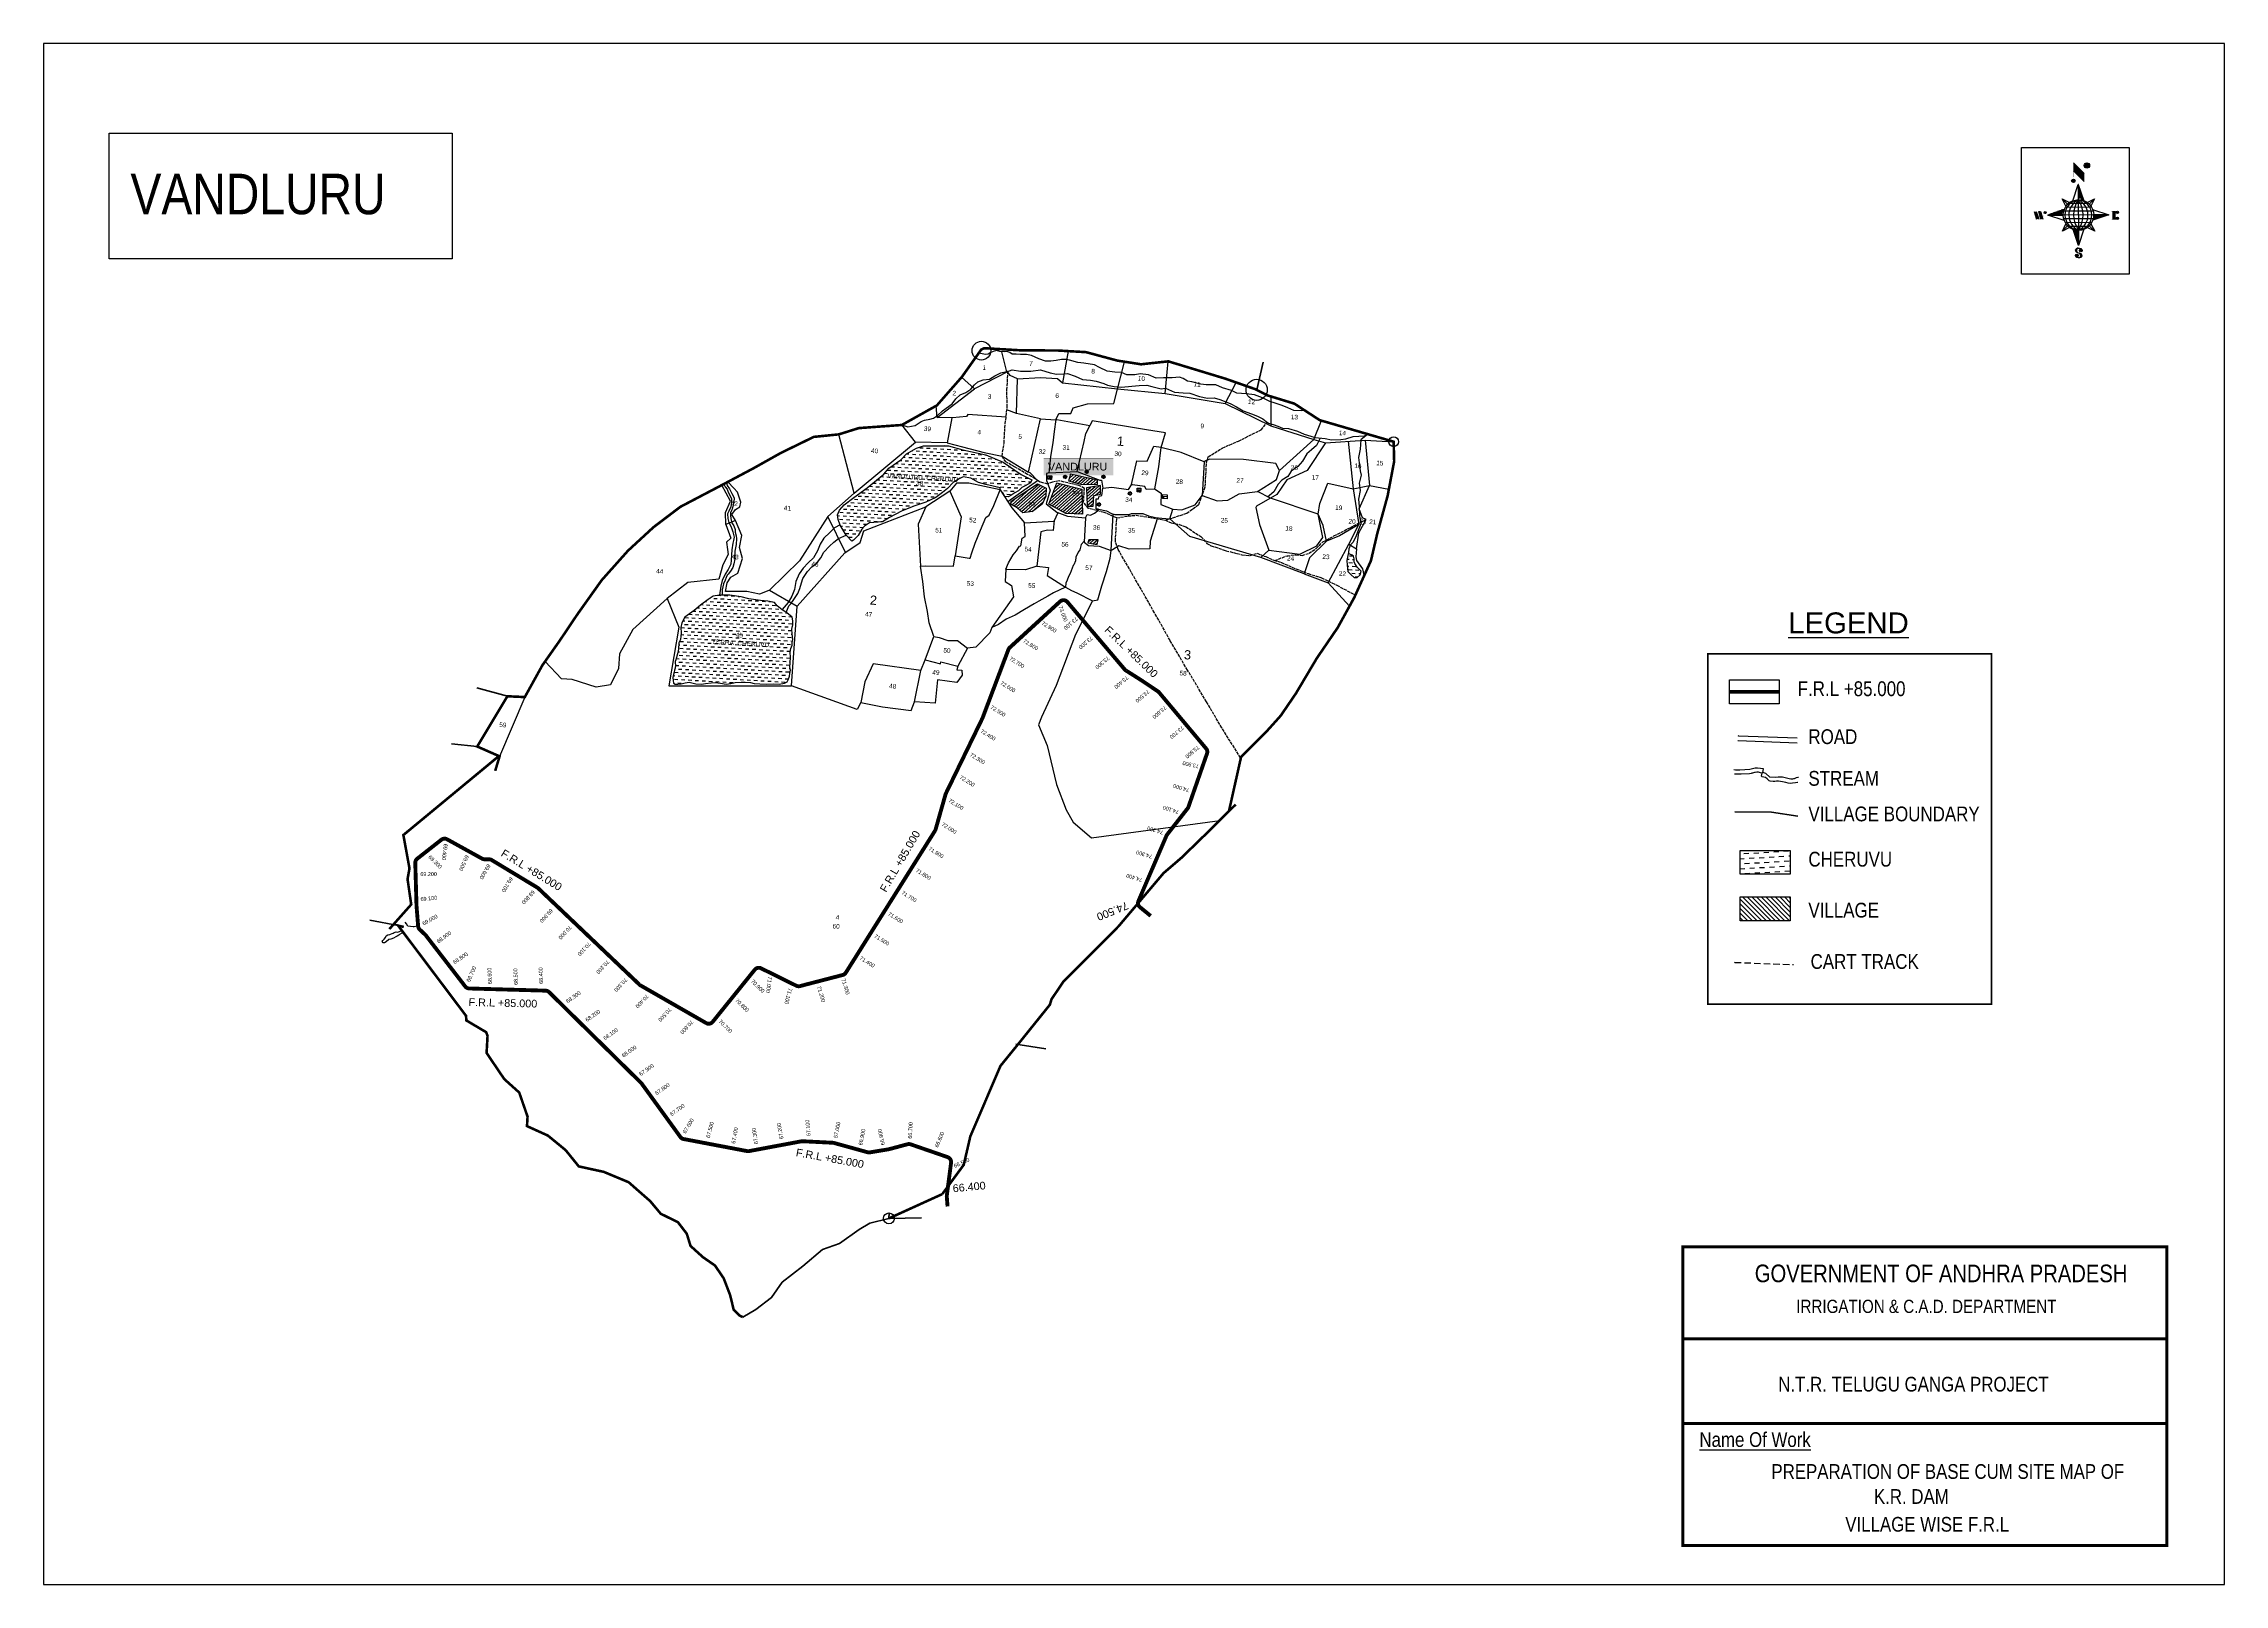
# Model space of a CAD drawing. Header units: inches. Extents: x 342870 to 351334, y 1581193 to 1587171.
import ezdxf
from ezdxf.enums import TextEntityAlignment as Align

# ---------------------------------------------------------------- set-up
doc = ezdxf.new("R2010")
doc.units = ezdxf.units.IN
doc.header["$MEASUREMENT"] = 0
for name, pattern in [('ACAD_ISO02W100', [15, 12, -3]), ('ACAD_ISO03W100', [30, 12, -18]), ('BORDER', [1.75, 0.5, -0.25, 0.5, -0.25, 0, -0.25]), ('DASHED', [0.75, 0.5, -0.25])]:
    doc.linetypes.add(name, pattern=pattern)
for name, color, linetype in [('AQUADUCT', 1, 'Continuous'), ('BLOCK', 7, 'Continuous'), ('bord', 1, 'Continuous'), ('C LINE COO', 6, 'Continuous'), ('CARTTRACK', 30, 'ACAD_ISO02W100'), ('FRAME 025', 7, 'Continuous'), ('NALA', 4, 'Continuous'), ('ROUND WELL', 5, 'Continuous'), ('SQUAREWELL', 5, 'Continuous'), ('STREAM', 4, 'Continuous'), ('SURVEY_BND', 7, 'Continuous'), ('SURVEY_NO', 7, 'Continuous'), ('TABLE', 7, 'Continuous'), ('Tank', 17, 'Continuous'), ('TITLEBLOCK', 7, 'Continuous'), ('VILLAGE BOUNDARY', 6, 'Continuous'), ('VILLAGE_AREA', 1, 'Continuous'), ('WATER_BODY', 4, 'Continuous'), ('ZSTU', 7, 'Continuous'), ('ZTEXT', 7, 'Continuous')]:
    doc.layers.add(name, color=color, linetype=linetype)
doc.layers.add('ROAD', color=1, linetype='Continuous', lineweight=25)
doc.layers.add('VILL_BOUNDARY', color=6, linetype='BORDER', lineweight=30)
doc.styles.add('A', font='arial.ttf')
doc.styles.add('ARIALN', font='ARIALN.TTF')
doc.styles.get("Standard").update_dxf_attribs({"font": 'arial.ttf'})
pattern_1 = [(267.297113149, (-8720374.938, 50637915.138), (10.5367255337, -0.497431438), [])]
pattern_2 = [(357.297113149, (-8720374.938, 50637915.138), (0.497431438, 10.5367255337), [])]
pattern_3 = [(176.67644, (342508.065, 1581402.23), (-14.160345, -12.605964), [13.4057, -13.4057])]
pattern_4 = [(221.67644, (342508.065, 1581402.23), (5.942509, -6.67525), [])]

# ---------------------------------------------------------------- blocks, each defined once
blk = doc.blocks.new('*X3')
at = {"color": 0, "linetype": 'Continuous'}
for p, q in [((6321.6, 240.5), (6322.3, 241.2)), ((6321.6, 240.3), (6322.3, 241)), ((6321.6, 240.1), (6322.3, 240.8)), ((6321.6, 239.9), (6322.4, 240.7)), ((6321.6, 239.8), (6322.4, 240.6)), ((6321.6, 239.6), (6322.5, 240.5)), ((6321.6, 239.4), (6322.5, 240.3)), ((6321.6, 239.2), (6322.6, 240.2)), ((6321.7, 239.1), (6322.6, 240.1)), ((6321.8, 240.8), (6322.4, 241.4)), ((6321.8, 239), (6322.7, 240)), ((6321.8, 239), (6322.8, 239.9)), ((6321.9, 238.9), (6322.9, 239.8)), ((6322, 238.8), (6323, 239.7)), ((6322.1, 241.3), (6322.4, 241.6)), ((6322.1, 238.7), (6323.1, 239.6)), ((6322.2, 238.6), (6323.1, 239.6)), ((6322.3, 238.5), (6323.2, 239.5)), ((6322.4, 238.5), (6323.3, 239.4)), ((6322.5, 238.4), (6323.4, 239.3)), ((6322.7, 238.4), (6323.6, 239.3)), ((6322.8, 238.3), (6323.7, 239.2)), ((6322.9, 238.3), (6323.8, 239.1)), ((6323.1, 238.2), (6323.9, 239.1)), ((6323.2, 238.2), (6324, 239)), ((6323.3, 238.2), (6324.2, 239)), ((6323.5, 238.1), (6324.3, 238.9)), ((6323.7, 238.1), (6324.4, 238.9)), ((6323.8, 238.1), (6324.6, 238.8)), ((6324.1, 238.2), (6324.7, 238.8)), ((6324.3, 238.3), (6324.9, 238.8)), ((6324.6, 238.3), (6325.1, 238.8)), ((6324.8, 238.4), (6325.2, 238.8)), ((6325.1, 238.5), (6325.4, 238.8)), ((6325.4, 238.6), (6325.6, 238.8))]:
    blk.add_line(p, q, dxfattribs=at)
blk = doc.blocks.new('*X2')
at = {"color": 0, "linetype": 'Continuous'}
for p, q in [((6324.4, 240.3), (6324.5, 240.4)), ((6324.6, 240.3), (6324.8, 240.5)), ((6324.7, 240.2), (6325, 240.5)), ((6324.8, 240.2), (6325.2, 240.6)), ((6325, 240.1), (6325.5, 240.6)), ((6325.1, 240.1), (6325.6, 240.6)), ((6325.2, 240), (6325.8, 240.6)), ((6325.3, 240), (6326, 240.6)), ((6325.4, 239.9), (6326.1, 240.6)), ((6325.5, 239.8), (6326.2, 240.5)), ((6325.6, 239.8), (6326.3, 240.5)), ((6325.7, 239.7), (6326.5, 240.4)), ((6325.9, 239.6), (6326.6, 240.3)), ((6326, 239.5), (6326.7, 240.3)), ((6326, 239.4), (6326.8, 240.2)), ((6326.1, 239.3), (6327, 240.2)), ((6326.2, 239.3), (6327.1, 240.1)), ((6326.3, 239.2), (6327.1, 240)), ((6326.4, 239.1), (6327.2, 239.9)), ((6326.5, 239), (6327.3, 239.8)), ((6326.5, 238.9), (6327.4, 239.7)), ((6326.6, 238.8), (6327.5, 239.6)), ((6326.7, 238.7), (6327.5, 239.5)), ((6326.8, 238.6), (6327.6, 239.4)), ((6326.8, 238.5), (6327.7, 239.3)), ((6326.8, 236.5), (6327.4, 237)), ((6326.9, 238.3), (6327.8, 239.2)), ((6326.9, 238.2), (6327.9, 239.1)), ((6326.9, 236.8), (6327.6, 237.4)), ((6327, 238.1), (6327.8, 239)), ((6327, 237.9), (6327.8, 238.8)), ((6327, 237.8), (6327.8, 238.6)), ((6327, 237.6), (6327.8, 238.4)), ((6327, 237.4), (6327.8, 238.2)), ((6327, 237.3), (6327.8, 238)), ((6327, 237.1), (6327.8, 237.9))]:
    blk.add_line(p, q, dxfattribs=at)
blk = doc.blocks.new('H')
at = {"layer": 'bord', "extrusion": (0.000427885, 0.004792, 0.999988)}
h = blk.add_hatch(dxfattribs=at)
h.set_pattern_fill('LINE', color=8, scale=84.387686, angle=-2.7029, style=0)
h.set_pattern_definition(pattern_2)
h.paths.add_polyline_path([(-492, 786, -0.090992), (-448, 775), (-486, 912)])
h = blk.add_hatch(dxfattribs=at)
h.set_pattern_fill('LINE', color=8, scale=84.387686, angle=-92.7029, style=0)
h.set_pattern_definition(pattern_1)
h.paths.add_polyline_path([(-625, 665, -0.090992), (-615, 710), (-751, 671)])
h = blk.add_hatch(dxfattribs=at)
h.set_pattern_fill('LINE', color=8, scale=84.387686, angle=-92.7029, style=0)
h.set_pattern_definition(pattern_1)
h.paths.add_polyline_path([(-246, 647), (-372, 653, -0.090992), (-382, 609)])
h = blk.add_hatch(dxfattribs=at)
h.set_pattern_fill('LINE', color=8, scale=84.387686, angle=-2.7029, style=0)
h.set_pattern_definition(pattern_2)
h.paths.add_polyline_path([(-504, 533, -0.090992), (-549, 543), (-510, 406)])
for p, q in [((-516, 1087, -1217), (-432, 994, -1217)), ((-538, 774, -1216), (-487, 906, -1216)), ((-519, 1020, -1217), (-435, 927, -1216)), ((-487, 906, -1216), (-493, 780, -1216)), ((-487, 906, -1216), (-448, 769, -1216)), ((-627, 794, -1216), (-567, 760, -1216)), ((-627, 794, -1216), (-584, 747, -1215)), ((-599, 731, -1215), (-627, 794, -1216)), ((-421, 753, -1216), (-359, 781, -1216)), ((-359, 781, -1216), (-405, 739, -1216)), ((-359, 781, -1216), (-392, 721, -1215)), ((-865, 701, -1215), (-847, 638, -1215)), ((-847, 700, -1215), (-829, 637, -1215)), ((-829, 699, -1215), (-811, 636, -1215)), ((-829, 699, -1215), (-811, 698, -1215)), ((-811, 698, -1215), (-794, 635, -1215)), ((-752, 665, -1215), (-615, 704, -1215)), ((-752, 665, -1215), (-625, 659, -1215)), ((-619, 614, -1215), (-752, 665, -1215)), ((-639, 526, -1214), (-606, 585, -1215)), ((-639, 526, -1214), (-593, 568, -1215)), ((-577, 553, -1215), (-639, 526, -1214)), ((-371, 513, -1214), (-431, 546, -1215)), ((-371, 513, -1214), (-414, 560, -1215)), ((-399, 576, -1215), (-371, 513, -1214)), ((-246, 641, -1215), (-383, 603, -1215)), ((-379, 693, -1215), (-246, 641, -1215)), ((-373, 647, -1215), (-246, 641, -1215)), ((-213, 669, -1215), (-217, 601, -1215)), ((-197, 600, -1215), (-194, 668, -1215)), ((-511, 400, -1214), (-549, 537, -1214)), ((-460, 533, -1215), (-511, 400, -1214)), ((-505, 527, -1214), (-511, 400, -1214))]:
    blk.add_line(p, q, dxfattribs=at)
at = {"layer": 'bord', "color": 8, "linetype": 'ByBlock', "extrusion": (0.000427885, 0.004792, 0.999988)}
for p, q in [((-411, 744, -1216), (-578, 752, -1216)), ((-493, 780, -1216), (-505, 527, -1214)), ((-373, 647, -1215), (-625, 659, -1215)), ((-378, 616, -1215), (-623, 628, -1215)), ((-375, 679, -1215), (-620, 691, -1215)), ((-392, 585, -1215), (-611, 595, -1215)), ((-386, 711, -1215), (-605, 722, -1215)), ((-420, 555, -1215), (-587, 562, -1215))]:
    blk.add_line(p, q, dxfattribs=at)
at = {"layer": 'bord', "extrusion": (0.000427885, 0.004792, 0.999988), "elevation": -1212}
for points, const_width in [([(-522, 960), (-516, 1093)], 1.61), ([(-434, 933), (-428, 1066)], 1.61), ([(-870, 707), (-846, 706)], 0.642), ([(-829, 643), (-855, 644)], 0.642), ([(-829, 643), (-821, 678)], 0.642), ([(-811, 642), (-784, 641)], 0.642), ([(-793, 641), (-782, 694)], 0.642), ([(-177, 605), (-226, 607)], 0.706), ([(-223, 676), (-174, 673)], 0.706), ([(-195, 645), (-185, 644)], 0.706)]:
    blk.add_lwpolyline(points, dxfattribs=dict(at, const_width=const_width))
for points, const_width in [([(-530, 950, 1), (-520, 939, 1)], 14.8), ([(-414, 1073, 1), (-398, 1058, 1)], 22.3), ([(-776, 697, 1), (-769, 690, 1)], 8.9), ([(-180, 618, 1), (-173, 611, 1)], 9.79), ([(-178, 667, 1), (-171, 660, 1)], 9.79), ([(-490, 362, 1), (-498, 369, 1)], 11.1), ([(-525, 322, 1), (-533, 329, 1)], 11.1)]:
    blk.add_lwpolyline(points, format="xyb", close=True, dxfattribs=dict(at, const_width=const_width))
for points in [[(-537, 317), (-531, 310), (-520, 307), (-505, 307), (-494, 310), (-486, 318), (-487, 326), (-491, 333), (-494, 336), (-503, 341), (-522, 347), (-530, 352), (-534, 355), (-537, 363), (-537, 373), (-530, 381), (-520, 384), (-504, 384), (-493, 380), (-487, 373)], [(-522, 348), (-526, 354), (-528, 361), (-528, 371), (-526, 375), (-521, 381), (-515, 384)], [(-505, 307), (-499, 312), (-497, 319), (-497, 327), (-501, 335), (-509, 343)]]:
    blk.add_lwpolyline(points, dxfattribs=at)
at = {"layer": 'bord', "extrusion": (0.000427885, 0.004792, 0.999988)}
for centre, radius in [((-525, 944, -1212), 14.8), ((-406, 1065, -1212), 22.3), ((-498, 659, -1212), 127), ((-773, 694, -1212), 8.9), ((-177, 615, -1212), 9.79), ((-174, 663, -1212), 9.79), ((-494, 365, -1212), 11.1), ((-529, 325, -1212), 11.1)]:
    blk.add_circle(centre, radius, dxfattribs=at)
at = {"layer": 'bord', "color": 8, "linetype": 'ByBlock', "extrusion": (0.000427885, 0.004792, 0.999988)}
for centre, radius, start, end in [((-482, 658, -1212), 128, 94.9254, 259.6691), ((-437, 656, -1212), 141, 113.2864, 241.308), ((-316, 651, -1212), 222, 142.5892, 212.0053), ((-560, 662, -1212), 141, 293.2864, 61.308), ((-681, 668, -1212), 222, 322.5892, 32.0053), ((-515, 660, -1212), 128, 274.9254, 79.6691)]:
    blk.add_arc(centre, radius, start, end, dxfattribs=at)
at = {"layer": 'bord', "extrusion": (0.000427885, 0.004792, 0.999988)}
for points in [[(-516, 1093, -1212), (-431, 1000, -1212), (-519, 1026, -1212), (-434, 933, -1212)], [(-864, 707, -1212), (-846, 706, -1212), (-846, 644, -1212), (-829, 643, -1212)], [(-829, 705, -1212), (-811, 704, -1212), (-811, 642, -1212), (-793, 641, -1212)], [(-193, 674, -1212), (-197, 606, -1212), (-213, 675, -1212), (-216, 607, -1212)]]:
    blk.add_solid(points, dxfattribs=at)
at = {"layer": 'bord', "extrusion": (0.000427885, 0.004792, 0.999988), "xscale": 7.977342409717546, "yscale": 7.977342408231451, "zscale": 7.977342408476333, "rotation": 138.0840426661453}
for name, p in [('*X2', (38301, -31929, -1212)), ('*X3', (38314, -31951, -1212))]:
    blk.add_blockref(name, p, dxfattribs=at)

msp = doc.modelspace()

# ---------------------------------------------------------------- hatches: boundary and pattern name
at = {"layer": 'Tank'}
h = msp.add_hatch(dxfattribs=at)
h.set_pattern_fill('DASH', color=4, scale=155.195912, angle=3.54054, style=0)
h.set_pattern_definition([(3.5405362, (-3655377.227, -14686818.52), (18.164452831, 20.56047188), [19.399489047, -19.399489047])])
h.paths.add_polyline_path([(349648.1, 1583947.7), (349648.1, 1584040.4), (349454.2, 1584040.4), (349454.2, 1583947.7)])
at = {"layer": 'VILLAGE_AREA'}
h = msp.add_hatch(dxfattribs=at)
h.set_pattern_fill('ANSI31', color=256, scale=71.497078, angle=176.67644, style=0)
h.set_pattern_definition(pattern_4)
h.paths.add_polyline_path([(346899.6, 1585442.3), (346802.2, 1585466.2), (346771.9, 1585383.8), (346836.9, 1585347.7), (346902.1, 1585344.8)])
h.paths.add_polyline_path([(346946.6, 1585416.9), (346966.9, 1585421.6), (346971.7, 1585423.2), (346972.2, 1585456.3), (346916.9, 1585447.6), (346919.8, 1585378.4), (346923.2, 1585376.3), (346943.5, 1585375.9)])
h.paths.add_polyline_path([(346960.1, 1585460.7), (346960.7, 1585476.5), (346855, 1585499.7), (346847.7, 1585474.5), (346895.2, 1585460.9)])
h.paths.add_polyline_path([(346759.1, 1585415.5), (346760.8, 1585445.3), (346727, 1585462.2), (346624.9, 1585395.4), (346624.3, 1585384.5), (346648.5, 1585369.7), (346670.5, 1585350.6), (346708.1, 1585355.4), (346745.1, 1585384.1)])
h = msp.add_hatch(dxfattribs=at)
h.set_pattern_fill('ANSI31', color=256, scale=71.497078, angle=176.67644, style=0)
h.set_pattern_definition(pattern_4)
h.paths.add_polyline_path([(346958.3, 1585227.7), (346963.4, 1585245.5), (346926.6, 1585245.2), (346923, 1585233.5)])
h = msp.add_hatch(dxfattribs=at)
h.set_pattern_fill('ANSI31', color=256, scale=102.119787, angle=89.82225, style=0)
h.set_pattern_definition([(134.8222507, (-138641.124, -708642.845), (-9.05415779, -8.998153735), [])])
h.paths.add_polyline_path([(349454.2, 1583859.7), (349454.2, 1583767), (349648.1, 1583767), (349648.1, 1583859.7)])
at = {"layer": 'WATER_BODY'}
h = msp.add_hatch(dxfattribs=at)
h.set_pattern_fill('DASH', color=256, scale=107.245617, angle=176.67644, style=0)
h.set_pattern_definition(pattern_3)
h.paths.add_polyline_path([(346400.1, 1585468.2), (346422.7, 1585482.7), (346438.9, 1585489.8), (346468.1, 1585484.2), (346498.7, 1585467.5), (346526.8, 1585459.6), (346555.1, 1585453.8), (346582.4, 1585446.6), (346582, 1585439.2), (346592.3, 1585427.5), (346601, 1585413.4), (346614, 1585412.7), (346623.2, 1585417.2), (346639.9, 1585427.7), (346653.7, 1585435.1), (346666.1, 1585447.9), (346679.6, 1585454.7), (346699.7, 1585467), (346705.5, 1585478.1), (346664.3, 1585499.5), (346593.8, 1585547.2), (346526.2, 1585574.9), (346438.1, 1585595), (346382, 1585610.1), (346284.8, 1585610.1), (346257.7, 1585600.6), (346218.4, 1585579), (346197.3, 1585556.1), (346150.6, 1585523.1), (346131.1, 1585500.1), (346065.8, 1585446.9), (346015, 1585410), (345977, 1585381.5), (345958.2, 1585360.8), (345951.4, 1585342.1), (345953.6, 1585324.9), (345961.7, 1585302.8), (345984.7, 1585263.6), (346006.2, 1585240.4), (346013.8, 1585244.2), (346031.9, 1585262.2), (346046.1, 1585286.4), (346055.4, 1585298.1), (346075.5, 1585310.9), (346125.5, 1585314.8), (346152.5, 1585332.7), (346199.8, 1585356.8), (346247.1, 1585375.5), (346293.7, 1585392.2), (346332.3, 1585410.2), (346358.4, 1585428.6), (346377.6, 1585444.8)])
h = msp.add_hatch(dxfattribs=at)
h.set_pattern_fill('DASH', color=256, scale=107.245617, angle=176.67644, style=0)
h.set_pattern_definition(pattern_3)
h.paths.add_polyline_path([(347956.5, 1585171.3), (347953.7, 1585182), (347949.2, 1585186.5), (347939.5, 1585190.2), (347932.5, 1585190.6), (347931.3, 1585185.3), (347928.2, 1585165.7), (347928.9, 1585147), (347931.9, 1585123), (347945.2, 1585109.8), (347956.1, 1585099.6), (347967.8, 1585099.5), (347979.1, 1585109.6), (347983.3, 1585124.1), (347968.3, 1585139.5), (347956.8, 1585157.1)])
h = msp.add_hatch(dxfattribs=at)
h.set_pattern_fill('DASH', color=256, scale=107.245617, angle=176.67644, style=0)
h.set_pattern_definition(pattern_3)
h.paths.add_polyline_path([(345606.7, 1585016.8), (345577.1, 1585023.7), (345532.9, 1585030.9), (345493.1, 1585031), (345493.1, 1585031), (345469.1, 1585026.3), (345448.5, 1585014.4), (345419.5, 1584991.6), (345394.3, 1584971), (345358.5, 1584945.7), (345347.5, 1584922.9), (345342.9, 1584904.9), (345344.9, 1584884.4), (345341.1, 1584859.3), (345335.7, 1584845.4), (345334.3, 1584821.3), (345329.5, 1584802.8), (345323.6, 1584780.2), (345321.6, 1584773.8), (345321.6, 1584768.1), (345322.2, 1584759.8), (345321.5, 1584747.6), (345318.2, 1584739.8), (345316.6, 1584732.1), (345314.9, 1584723), (345312.1, 1584711.3), (345313.1, 1584699.1), (345314.8, 1584689.6), (345321.5, 1584685.9), (345330.9, 1584685.4), (345344.8, 1584687.3), (345360.2, 1584690.8), (345375.4, 1584692.9), (345401.7, 1584687.3), (345423.2, 1584685.2), (345439.3, 1584688.4), (345460.3, 1584690.5), (345476.1, 1584691.9), (345497.6, 1584688.7), (345518.5, 1584684.8), (345537.1, 1584687.4), (345553.9, 1584692.2), (345576.9, 1584692.7), (345592.6, 1584692.9), (345613.2, 1584691.4), (345628.2, 1584688), (345649.9, 1584687.3), (345674.5, 1584685.3), (345701.6, 1584687.1), (345724.6, 1584685.7), (345745.2, 1584689.5), (345755.6, 1584694.5), (345759.1, 1584702.6), (345765.1, 1584716.1), (345765.7, 1584726.5), (345769.2, 1584740.4), (345766.7, 1584752.3), (345767.6, 1584767.5), (345769, 1584791.7), (345767.8, 1584807.5), (345768.4, 1584817.8), (345770, 1584824.3), (345774.5, 1584836.5), (345775.1, 1584847.5), (345778.2, 1584857.7), (345775.2, 1584880.2), (345774.4, 1584898.4), (345777.3, 1584915.1), (345778.2, 1584930.8), (345775.7, 1584944.8), (345754, 1584962.6), (345736.8, 1584974), (345716.8, 1584989.1), (345705.9, 1585002.2), (345680.4, 1585007.9), (345651.8, 1585009.5)])
at = {"layer": 'ZSTU'}
msp.add_hatch(color=2, dxfattribs=at).paths.add_polyline_path([(346751.1, 1585562.2), (347021.5, 1585562.2), (347021.5, 1585495.8), (346751.1, 1585495.8)])

# ---------------------------------------------------------------- linework, layer by layer
at = {"layer": 'BLOCK', "color": 1, "const_width": 15}
for points in [[(347166.6, 1583786.3), (347124.7, 1583820.5, -0.334922), (347119, 1583843.9), (347228, 1584097.6, -0.064719), (347230.6, 1584102), (347310, 1584203.4, 0.082445), (347313.1, 1584209.1), (347385.3, 1584416.3, 0.264149), (347381.7, 1584435.7), (347198.8, 1584653.8, 0.071034), (347194.6, 1584657.6), (347130.3, 1584700.6, 0.006394), (347129.9, 1584700.9), (347070.6, 1584738.4, -0.075764), (347066, 1584742.3), (346843.4, 1585004.2, 0.425101), (346814.7, 1585006), (346619.5, 1584827.2, 0.117554), (346614.3, 1584819.5), (346514.3, 1584554.9, -0.022879), (346513.6, 1584553.2), (346371.8, 1584261.6, 0.044098), (346370.5, 1584258.3), (346331.8, 1584121.8, -0.071305), (346329.5, 1584116.6), (345983.2, 1583565.7, -0.191173), (345971.3, 1583557), (345805.2, 1583513.9, -0.180066), (345791.3, 1583515.3), (345654.4, 1583582.9, 0.351028), (345629.9, 1583577.5), (345466.7, 1583375.3, -0.368579), (345441.2, 1583370.5), (345186.1, 1583516.8, -0.060096), (345182.3, 1583519.7), (344789.6, 1583893.5, 0.054556), (344786.1, 1583896.1), (344608.8, 1584003.1, 0.136543), (344598.4, 1584006), (344581.2, 1584006, -0.12689), (344571.5, 1584008.5), (344435.6, 1584083.6, 0.301364), (344413.6, 1584081.8), (344319.9, 1584008.2, 0.237677), (344312.3, 1583991.9), (344317, 1583827.5, 0.012704), (344317, 1583826.5), (344323.4, 1583746.5, 0.18289), (344329.4, 1583733.7), (344352, 1583712, -0.036417), (344353.9, 1583709.8), (344506.2, 1583512.5, 0.224881), (344521.5, 1583504.7), (344818.1, 1583496.2, -0.189684), (344831.6, 1583490.5), (345188.8, 1583138.2, -0.041179), (345191, 1583135.7), (345341.3, 1582928.4, 0.191133), (345353.8, 1582920.5), (345600.3, 1582873.7, 0.093311), (345607.7, 1582873.7), (345810.7, 1582911.6, -0.058472), (345815.3, 1582911.9), (345932.8, 1582906.1, -0.055414), (345937.1, 1582905.4), (346067.8, 1582869.2, 0.108843), (346076.3, 1582868.7), (346150, 1582880.8, 0.02498), (346152, 1582881.3), (346223.1, 1582900.4, -0.150014), (346234.8, 1582900), (346378.6, 1582850.3, -0.355872), (346391.9, 1582828.8), (346375.3, 1582701.1, 0.0522), (346375.2, 1582696.9), (346378.2, 1582658.9)], [(347137.6, 1583887.3), (347228, 1584097.6, -0.064719), (347230.6, 1584102), (347310, 1584203.4, 0.082445), (347313.1, 1584209.1), (347385.3, 1584416.3, 0.264149), (347381.7, 1584435.7), (347198.8, 1584653.8, 0.071034), (347194.6, 1584657.6), (347130.3, 1584700.6, 0.006394), (347129.9, 1584700.9), (347070.6, 1584738.4, -0.075764), (347066, 1584742.3), (346843.4, 1585004.2, 0.425101), (346814.7, 1585006), (346619.5, 1584827.2, 0.117554), (346614.3, 1584819.5), (346514.3, 1584554.9, -0.022879), (346513.6, 1584553.2), (346371.8, 1584261.6, 0.044098), (346370.5, 1584258.3), (346331.8, 1584121.8, -0.071305), (346329.5, 1584116.6), (345983.2, 1583565.7, -0.191173), (345971.3, 1583557), (345805.2, 1583513.9, -0.180066), (345791.3, 1583515.3), (345654.4, 1583582.9, 0.351028), (345629.9, 1583577.5), (345466.7, 1583375.3, -0.368579), (345441.2, 1583370.5), (345186.1, 1583516.8, -0.060096), (345182.3, 1583519.7), (344789.6, 1583893.5, 0.054556), (344786.1, 1583896.1), (344608.8, 1584003.1, 0.136543), (344598.4, 1584006), (344581.2, 1584006, -0.12689), (344571.5, 1584008.5), (344539.5, 1584026.2)], [(344487.2, 1583537.1), (344506.2, 1583512.5, 0.224881), (344521.5, 1583504.7), (344818.1, 1583496.2, -0.189684), (344831.6, 1583490.5), (345188.8, 1583138.2, -0.041179), (345191, 1583135.7), (345341.3, 1582928.4, 0.191133), (345353.8, 1582920.5), (345600.3, 1582873.7, 0.093311), (345607.7, 1582873.7), (345810.7, 1582911.6, -0.058472), (345815.3, 1582911.9), (345932.8, 1582906.1, -0.055414), (345937.1, 1582905.4), (346067.8, 1582869.2, 0.108843), (346076.3, 1582868.7), (346150, 1582880.8, 0.02498), (346152, 1582881.3), (346223.1, 1582900.4, -0.150014), (346234.8, 1582900), (346360.4, 1582856.6)]]:
    msp.add_lwpolyline(points, format="xyb", dxfattribs=at)
msp.add_lwpolyline([(349606.5, 1584655.5), (349412.6, 1584655.5)], dxfattribs=at)
at = {"layer": 'BLOCK', "color": 2}
for p in [(346811.6, 1585003.1), (346737.8, 1584935.6), (346884.6, 1584955.7), (346664.1, 1584868.1), (346949.4, 1584879.5), (346603.6, 1584791.3), (347014.2, 1584803.3), (346568.3, 1584697.8), (347082.3, 1584730.9), (347166.2, 1584676.6), (346533, 1584604.2), (347237.5, 1584607.7), (346493.7, 1584512.3), (347301.7, 1584531.1), (346450, 1584422.4), (347366, 1584454.4), (346406.3, 1584332.5), (347367.2, 1584364.4), (346365.7, 1584241.3), (347334.3, 1584270), (347292.1, 1584180.6), (344431.5, 1584085.3), (346338.4, 1584145.1), (347230.4, 1584101.8), (344349.8, 1584031.7), (344519.2, 1584037.4), (344610.5, 1584002.1), (346292.2, 1584057.3), (347190.4, 1584010.3), (344313.5, 1583948.7), (344696.2, 1583950.4), (344781.8, 1583898.8), (346239, 1583972.6), (347151, 1583918.4), (344316.4, 1583848.7), (344855.2, 1583831), (346185.8, 1583888), (344323.2, 1583749), (344927.6, 1583762.1), (346132.6, 1583803.3), (344383.8, 1583671.1), (345000, 1583693.1), (346079.3, 1583718.6), (345072.5, 1583624.2), (345685.2, 1583567.7), (346026.1, 1583634), (344506, 1583512.8), (344603.4, 1583502.4), (344703.3, 1583499.5), (344803.3, 1583496.7), (345144.9, 1583555.2), (345223.9, 1583495.1), (345605.7, 1583547.5), (345774.8, 1583523.4), (345870.4, 1583530.8), (345967.2, 1583555.9), (344881.5, 1583441.2), (345310.7, 1583445.4), (345397.4, 1583395.6), (345480.1, 1583391.8), (345542.9, 1583469.6), (344952.7, 1583371), (345023.9, 1583300.8), (345095.1, 1583230.6), (345166.3, 1583160.3), (345229.2, 1583083), (345287.9, 1583002), (345348.1, 1582922.5), (345446.1, 1582903), (345544.3, 1582884.3), (345741, 1582898.6), (345839.7, 1582910.7), (345939.5, 1582904.8), (346230.9, 1582900.9), (345642.7, 1582880.2), (346035.8, 1582878), (346133.8, 1582878.2), (346325.5, 1582868.6)]:
    msp.add_point(p, dxfattribs=at)
at = {"layer": 'C LINE COO', "color": 0}
msp.add_lwpolyline([(342869.8, 1581192.5), (351333.9, 1581192.5), (351333.9, 1587170.8), (342869.8, 1587170.8), (342869.8, 1581192.5)], dxfattribs=at)
msp.add_lwpolyline([(343124.4, 1586824), (344455.1, 1586824), (344455.1, 1586336.1), (343124.4, 1586336.1)], close=True, dxfattribs=at)
at = {"layer": 'CARTTRACK'}
for points in [[(347034.9, 1585330.3), (346986.6, 1585351.7), (346925.6, 1585367.6), (346906.2, 1585390.5), (346909.3, 1585444.8), (346888.2, 1585456.5), (346845, 1585466), (346812, 1585474.4), (346785, 1585469.6), (346766.9, 1585462.1), (346737.3, 1585469.5), (346717.7, 1585482.2), (346688.7, 1585499.6), (346640, 1585528), (346604.4, 1585547.7), (346589.6, 1585570.4), (346597.4, 1585620.7), (346600.8, 1585680.1), (346609.8, 1585761.6), (346608.4, 1585827.8), (346613.4, 1585900)], [(347515.2, 1584400.2), (347442.5, 1584516.2), (347383.4, 1584617.1), (347309.6, 1584740.3), (347242, 1584855.1), (347181.5, 1584962.7), (347091.3, 1585119.4), (347040.1, 1585207.9), (347029.6, 1585239.5), (347034.9, 1585330.3), (347078.8, 1585338), (347110.7, 1585340.9), (347159.1, 1585333.4), (347223.8, 1585321.9), (347306.5, 1585348.5), (347353.6, 1585383), (347378.2, 1585452.1), (347383.4, 1585543), (347389.4, 1585567.8), (347444.2, 1585601.4), (347506.9, 1585628.6), (347595.4, 1585672.3), (347619.2, 1585701.7)], [(347223.8, 1585321.9), (347245.9, 1585310.8), (347277.5, 1585305.3), (347303.1, 1585295.8), (347361.9, 1585258.4), (347384.8, 1585231.8), (347401.3, 1585222.5), (347458.9, 1585203.2), (347520.9, 1585187.7), (347552.1, 1585184.7), (347579.4, 1585193.4), (347613.4, 1585180.2), (347644.1, 1585166.6), (347673.8, 1585157.7), (347716.4, 1585138.5), (347777.3, 1585114.5), (347829.8, 1585098.5), (347889.1, 1585069.5), (347961, 1585030.9)], [(347648.5, 1585165.2), (347696.6, 1585183.9), (347731.3, 1585187.9), (347754.1, 1585184.7), (347781.1, 1585193.5), (347809.3, 1585212.4), (347835.4, 1585237.6), (347877.8, 1585260.4), (347940.3, 1585292.6), (347998, 1585323.3)]]:
    msp.add_lwpolyline(points, dxfattribs=at)
at = {"layer": 'FRAME 025', "lineweight": -3}
for points, const_width in [([(349328.9, 1584803.6), (350430.4, 1584803.6), (350430.4, 1583443.4), (349328.9, 1583443.4)], 6.7), ([(349231.9, 1582502.5), (351110.3, 1582502.5), (351110.3, 1581343.6), (349231.9, 1581343.6)], 11.4)]:
    msp.add_lwpolyline(points, close=True, dxfattribs=dict(at, const_width=const_width))
for points in [[(349412.6, 1584701.8), (349606.5, 1584701.8), (349606.5, 1584609.1), (349412.6, 1584609.1)], [(349454.2, 1584040.4), (349648.1, 1584040.4), (349648.1, 1583947.7), (349454.2, 1583947.7)]]:
    msp.add_lwpolyline(points, close=True, dxfattribs=at)
at = {"layer": 'FRAME 025', "lineweight": -3, "const_width": 11.4}
for points in [[(349231.9, 1582145), (351110.3, 1582145)], [(349231.9, 1581816.4), (351110.3, 1581816.4)], [(349231.9, 1581343.6), (351110.3, 1581343.6)]]:
    msp.add_lwpolyline(points, dxfattribs=at)
at = {"layer": 'NALA'}
for points in [[(347764, 1585748), (347750.8, 1585746), (347722.5, 1585747.6), (347698.4, 1585757.2), (347676.8, 1585766.7), (347645.8, 1585777.3), (347629.2, 1585782.5), (347601, 1585795.8), (347569.9, 1585807.9), (347537.5, 1585811.8), (347501.3, 1585815.1), (347480.6, 1585824.6), (347445.9, 1585834.6), (347419.9, 1585846.7), (347381.6, 1585846.3), (347361.6, 1585850.1), (347326.8, 1585859), (347309.8, 1585861), (347293.1, 1585871.7), (347278.8, 1585876.2), (347249.9, 1585874.4), (347217, 1585873.5), (347187.9, 1585873.1), (347158.5, 1585886.2), (347126.3, 1585889.2), (347104.8, 1585886.2), (347073.5, 1585885.6), (347052.8, 1585894.9), (347027.2, 1585896), (346997.3, 1585900), (346968.1, 1585913.7), (346948.3, 1585923.9), (346907.7, 1585931.5), (346884.1, 1585932.9), (346851.2, 1585942.5), (346838.6, 1585944.7), (346821.1, 1585944.6), (346799.9, 1585940.9), (346778.8, 1585938.1), (346758.6, 1585939.3), (346732.4, 1585948.2), (346703.8, 1585960.3), (346684.1, 1585964.8), (346661.1, 1585964), (346644.5, 1585966), (346628.7, 1585965.8), (346619.6, 1585972.9), (346608, 1585975.6), (346598.6, 1585975), (346580.5, 1585976.1), (346567.7, 1585980.7), (346554.7, 1585976.3), (346543.4, 1585971.3), (346536.4, 1585966.1), (346525, 1585964.3), (346512.5, 1585967.2), (346499.4, 1585969.2), (346498.9, 1585969.5)], [(346200.8, 1585691.1), (346223.5, 1585683.9), (346252.5, 1585689), (346276.2, 1585704.3), (346289.3, 1585709.3), (346309.1, 1585713.2), (346323.5, 1585717.8), (346339.2, 1585727.7), (346358.3, 1585746.6), (346373.3, 1585756), (346396, 1585773.1), (346410.6, 1585792.2), (346427.5, 1585807.9), (346448.8, 1585817), (346468.3, 1585829.5), (346483.1, 1585846.9), (346496.3, 1585858.7), (346515.9, 1585866), (346540.9, 1585869.5), (346561.6, 1585881.5), (346584.6, 1585893), (346619, 1585901.4), (346628.8, 1585905.4), (346660.7, 1585900.5), (346701.6, 1585899.9), (346739.1, 1585905.4), (346776.9, 1585893.8), (346801.5, 1585888.8), (346831.5, 1585889.1), (346843.9, 1585890.4), (346873.8, 1585881), (346901.7, 1585867.4), (346933.6, 1585865.5), (346954.8, 1585861), (346984.3, 1585852.5), (346999.2, 1585845.8), (347024.6, 1585840), (347052.6, 1585838.1), (347121.5, 1585844.1), (347151.2, 1585845.1), (347171.7, 1585840.6), (347206.9, 1585831.9), (347223.5, 1585833.4), (347259.5, 1585818.7), (347292.3, 1585815.4), (347319.2, 1585814.2), (347356.1, 1585801.9), (347387.4, 1585794.6), (347413.4, 1585797), (347434.9, 1585790.3), (347475.2, 1585774.2), (347499.1, 1585761.3), (347525, 1585746.5), (347557.7, 1585733.8), (347581.5, 1585724.8), (347602.2, 1585714.9), (347614.7, 1585705.2), (347623.7, 1585698.3), (347645.4, 1585692.1), (347660.4, 1585686.5), (347678.5, 1585678.6), (347701.3, 1585677.3), (347735.9, 1585667.5), (347762.6, 1585654.9), (347787.6, 1585647.4), (347805.4, 1585642.3), (347843.5, 1585638.1), (347868.6, 1585633.7), (347904.2, 1585634.2), (347924.1, 1585637.3), (347952.5, 1585646.2), (347996.5, 1585648.8), (348010, 1585655.3)], [(345752.4, 1584963.8), (345756.8, 1584976.7), (345762.6, 1584989.4), (345769.6, 1584997.6), (345782, 1585013.6), (345797.1, 1585036.8), (345804.4, 1585057.2), (345810.8, 1585078.8), (345816.5, 1585095.2), (345834.3, 1585122.9), (345851.1, 1585140.7), (345870.1, 1585153), (345886.6, 1585175.8), (345898, 1585197.9), (345920, 1585220.3), (345936.2, 1585236.2), (345955.1, 1585250.4), (345984.7, 1585263.6), (345961.7, 1585302.8), (345953.6, 1585324.9), (345951.4, 1585342.1), (345958.2, 1585360.8), (345977, 1585381.5), (346015, 1585410), (346065.8, 1585446.9), (346131.1, 1585500.1), (346150.6, 1585523.1), (346197.3, 1585556.1), (346218.4, 1585579), (346257.7, 1585600.6), (346284.8, 1585610.1), (346382, 1585610.1), (346438.1, 1585595), (346526.2, 1585574.9), (346593.8, 1585547.2), (346664.3, 1585499.5), (346705.5, 1585478.1), (346699.7, 1585467), (346679.6, 1585454.7), (346666.1, 1585447.9), (346653.7, 1585435.1), (346639.9, 1585427.7), (346623.2, 1585417.2), (346614, 1585412.7), (346601, 1585413.4), (346592.3, 1585427.5), (346582, 1585439.2), (346582.4, 1585446.6), (346555.1, 1585453.8), (346526.8, 1585459.6), (346498.7, 1585467.5), (346468.1, 1585484.2), (346438.9, 1585489.8), (346422.7, 1585482.7), (346400.1, 1585468.2), (346377.6, 1585444.8), (346358.4, 1585428.6), (346332.3, 1585410.2), (346293.7, 1585392.2), (346247.1, 1585375.5), (346199.8, 1585356.8), (346152.5, 1585332.7), (346125.5, 1585314.8), (346075.5, 1585310.9), (346055.4, 1585298.1), (346046.1, 1585286.4), (346031.9, 1585262.2), (346013.8, 1585244.2), (346006.2, 1585240.4), (345984.7, 1585263.6)], [(347824.5, 1585640.2), (347810.1, 1585610.9), (347790.3, 1585594.6), (347772.7, 1585578.7), (347756.5, 1585550.6), (347738.1, 1585529.7), (347712.4, 1585511.3), (347698.6, 1585491.5), (347676.2, 1585477.1), (347661.9, 1585461), (347644.6, 1585432.3), (347620.2, 1585411.4)], [(348010, 1585655.3), (347982.3, 1585633.3), (347980.2, 1585596.7), (347973.3, 1585564.5), (347980.1, 1585513.7), (347983.4, 1585496.5), (347975.8, 1585465.2), (347980, 1585437.1), (347973, 1585403.3), (347975.6, 1585374.6), (347976.8, 1585338.8), (347982.5, 1585307.4), (347971.7, 1585281.8), (347961.5, 1585254.9), (347950.9, 1585234.6), (347942.1, 1585226.4), (347935.8, 1585210.9), (347933.9, 1585196.5), (347931.3, 1585185.3), (347928.2, 1585165.7), (347928.9, 1585147), (347931.9, 1585123), (347945.2, 1585109.8), (347956.1, 1585099.6), (347967.8, 1585099.5), (347979.1, 1585109.6), (347983.3, 1585124.1), (347968.3, 1585139.5), (347959.4, 1585153), (347956.7, 1585160), (347956.5, 1585171.3), (347953.7, 1585182), (347949.2, 1585186.5), (347939.5, 1585190.2), (347932.5, 1585190.6)], [(345509.9, 1585462), (345515.5, 1585450.6), (345522.6, 1585442.6), (345527.2, 1585429.9), (345534.9, 1585415.6), (345540.2, 1585404.9), (345539.3, 1585390.2), (345536.5, 1585373.3), (345528.7, 1585357.1), (345524.3, 1585345.9), (345525.4, 1585328.5), (345529.9, 1585313), (345536.8, 1585298.3), (345541.4, 1585288.5), (345545.1, 1585275.9), (345549.5, 1585255.8), (345547.7, 1585242.4), (345544.7, 1585232.1), (345540.8, 1585206.1), (345538.8, 1585166.2), (345537.3, 1585151.1), (345526.3, 1585130.4), (345515, 1585112.1), (345503.3, 1585087.9), (345497.8, 1585065.3), (345493.1, 1585031), (345469.1, 1585026.3), (345448.5, 1585014.4), (345419.5, 1584991.6), (345394.3, 1584971), (345358.5, 1584945.7), (345347.5, 1584922.9), (345342.9, 1584904.9), (345344.9, 1584884.4), (345341.1, 1584859.3), (345335.7, 1584845.4), (345334.3, 1584821.3), (345329.5, 1584802.8), (345323.6, 1584780.2), (345321.6, 1584773.8), (345321.6, 1584768.1), (345322.2, 1584759.8), (345321.5, 1584747.6), (345318.2, 1584739.8), (345316.6, 1584732.1), (345314.9, 1584723), (345312.1, 1584711.3), (345313.1, 1584699.1), (345314.8, 1584689.6), (345321.5, 1584685.9), (345330.9, 1584685.4), (345344.8, 1584687.3), (345360.2, 1584690.8), (345375.4, 1584692.9), (345401.7, 1584687.3), (345423.2, 1584685.2), (345439.3, 1584688.4), (345460.3, 1584690.5), (345476.1, 1584691.9), (345497.6, 1584688.7), (345518.5, 1584684.8), (345537.1, 1584687.4), (345553.9, 1584692.2), (345576.9, 1584692.7), (345592.6, 1584692.9), (345613.2, 1584691.4), (345628.2, 1584688), (345649.9, 1584687.3), (345674.5, 1584685.3), (345701.6, 1584687.1), (345724.6, 1584685.7), (345745.2, 1584689.5), (345755.6, 1584694.5), (345759.1, 1584702.6), (345765.1, 1584716.1), (345765.7, 1584726.5), (345769.2, 1584740.4), (345766.7, 1584752.3), (345767.6, 1584767.5), (345769, 1584791.7), (345767.8, 1584807.5), (345768.4, 1584817.8), (345770, 1584824.3), (345774.5, 1584836.5), (345775.1, 1584847.5), (345778.2, 1584857.7), (345775.2, 1584880.2), (345774.4, 1584898.4), (345777.3, 1584915.1), (345778.2, 1584930.8), (345775.7, 1584944.8), (345754, 1584962.6), (345736.8, 1584974), (345716.8, 1584989.1), (345705.9, 1585002.2), (345680.4, 1585007.9), (345651.8, 1585009.5), (345606.7, 1585016.8), (345577.1, 1585023.7), (345532.9, 1585030.9), (345492.9, 1585031)], [(345520.7, 1585467.7), (345523, 1585456.9), (345531.9, 1585443.6), (345541.2, 1585424.7), (345549.9, 1585408.4), (345548.9, 1585391.6), (345542.3, 1585363.9), (345539.1, 1585358.9), (345536.4, 1585350.1), (345535.8, 1585340.5), (345537.4, 1585328.6), (345541, 1585311), (345548.1, 1585299.3), (345553.7, 1585286.2), (345553.8, 1585275.1), (345557.7, 1585261.4), (345559.3, 1585250.4), (345557.9, 1585227.5), (345553, 1585201.4), (345552.7, 1585170.6), (345548.7, 1585152.5), (345544.5, 1585138.1), (345535.5, 1585124.1), (345527.2, 1585112.3), (345522.7, 1585108.9), (345519.1, 1585099.5), (345514.7, 1585089.4), (345508.5, 1585074.7), (345502.9, 1585051), (345502.9, 1585031)], [(345961.2, 1585304.2), (345939.8, 1585292.3), (345921.5, 1585274), (345897.7, 1585251.4), (345884.3, 1585228.8), (345872.9, 1585203.1), (345858, 1585175.9), (345837.4, 1585156.1), (345817.2, 1585135.3), (345801.9, 1585113.4), (345789, 1585083.7), (345783.7, 1585053.3), (345773.4, 1585027.2), (345759.4, 1585002.8), (345736, 1584974.6)], [(344192.8, 1583681.5), (344187.9, 1583682.3), (344187.9, 1583682.3), (344183.7, 1583686.6), (344186.8, 1583691.3), (344191.2, 1583695.8), (344196.1, 1583703.1), (344199.5, 1583708.5), (344205.5, 1583712.2), (344213.4, 1583714.4), (344216.3, 1583715.3), (344223.2, 1583718.2), (344226, 1583719.7), (344230.7, 1583722), (344237.6, 1583723.9), (344243.9, 1583723.8), (344251.3, 1583725.9), (344256.1, 1583728.7), (344259.7, 1583730.4), (344263.5, 1583728.2), (344264.2, 1583725.6), (344260.7, 1583719.1), (344250.6, 1583713.5), (344248.2, 1583711.6), (344242.3, 1583707.6), (344236.8, 1583705), (344227.8, 1583700), (344216.8, 1583696.6), (344210.3, 1583695.3), (344199.1, 1583685.5), (344192.8, 1583681.5)], [(344319.5, 1583746.1), (344307.7, 1583743.4), (344303.6, 1583743.5), (344284, 1583746.7), (344278.3, 1583755.3), (344272.6, 1583762.3)]]:
    msp.add_lwpolyline(points, dxfattribs=at)
at = {"layer": 'ROAD', "color": 1}
for points in [[(349446, 1584485.9), (349447.5, 1584485.6), (349675.7, 1584476.6)], [(349446, 1584466.7), (349446.6, 1584466.6), (349675.7, 1584457.5)]]:
    msp.add_lwpolyline(points, dxfattribs=at)
at = {"layer": 'ROAD', "color": 1, "linetype": 'DASHED', "ltscale": 50}
msp.add_lwpolyline([(349432, 1583606.5), (349433.4, 1583606.1), (349661.7, 1583597.2)], dxfattribs=at)
at = {"layer": 'ROUND WELL'}
for centre in [(346918.2, 1585509.7), (346834.5, 1585489.4), (346983.2, 1585490.3), (347086.1, 1585425.5), (346965.5, 1585382.8)]:
    msp.add_circle(centre, 6.37, dxfattribs=at)
for centre, radius, start, end in [((346920.3, 1585510), 5.83, 91.42209, 281.81831), ((346922.8, 1585510.6), 4.65, 105.40383, 276.95285), ((346836.6, 1585489.6), 5.83, 91.42209, 281.81831), ((346839.1, 1585490.3), 4.65, 105.40383, 276.95285), ((346985.3, 1585490.5), 5.83, 91.42209, 281.81831), ((346987.8, 1585491.2), 4.65, 105.40383, 276.95285), ((347088.1, 1585425.7), 5.83, 91.42209, 281.81831), ((347090.7, 1585426.4), 4.65, 105.40383, 276.95285), ((346967.6, 1585383), 5.83, 91.42209, 281.81831), ((346970.2, 1585383.7), 4.65, 105.40383, 276.95285)]:
    msp.add_arc(centre, radius, start, end, dxfattribs=at)
at = {"layer": 'SQUAREWELL'}
for points in [[(346768, 1585494.3), (346782.5, 1585493.4), (346781.7, 1585479.9), (346767.3, 1585480.7)], [(346773.8, 1585490), (346782.2, 1585489.5), (346781.7, 1585479.9), (346773.2, 1585480.4)], [(346776.6, 1585485.7), (346782, 1585485.4), (346781.7, 1585479.9), (346776.3, 1585480.2)], [(347114.4, 1585446.3), (347128.5, 1585445.5), (347127.6, 1585430.6), (347113.6, 1585431.5)], [(347118.8, 1585440.2), (347128.1, 1585439.7), (347127.6, 1585430.6), (347118.3, 1585431.2)], [(347122.4, 1585435.5), (347127.9, 1585435.2), (347127.6, 1585430.6), (347122.1, 1585431)], [(347212.7, 1585421.1), (347230.8, 1585420), (347230, 1585405.2), (347211.9, 1585406.2)], [(347217.7, 1585415), (347230.5, 1585414.2), (347230, 1585405.2), (347217.1, 1585405.9)]]:
    msp.add_lwpolyline(points, close=True, dxfattribs=at)
at = {"layer": 'STREAM'}
for points in [[(349680.6, 1584322.9), (349677.8, 1584322.7), (349672.1, 1584321.4), (349664.5, 1584318.7), (349661.1, 1584317.7), (349657.9, 1584317.4), (349656, 1584317.1), (349651, 1584317.2), (349644.8, 1584318.2), (349634.6, 1584320.7), (349623.5, 1584323.3), (349618.3, 1584324.2), (349608.9, 1584324.6), (349601.5, 1584324), (349591, 1584323.8), (349569.4, 1584324.7), (349554.5, 1584338.2), (349543, 1584342.7), (349544.8, 1584356.9), (349533.3, 1584358.4), (349522.4, 1584359.5), (349519.8, 1584359.5), (349513, 1584359), (349502.1, 1584356.4), (349492.1, 1584354), (349452.9, 1584351.8), (349444.4, 1584351.9), (349436.7, 1584351.4), (349430.3, 1584352.4)], [(349679, 1584304.2), (349677.7, 1584303.9), (349668.7, 1584302.7), (349657.6, 1584301.4), (349648.1, 1584300.3), (349640.8, 1584301.3), (349631.7, 1584303.3), (349618.4, 1584306.5), (349602.7, 1584309), (349595.2, 1584308.7), (349589.3, 1584308.2), (349582.5, 1584307.9), (349570.8, 1584309.6), (349566.9, 1584310.3), (349559.2, 1584318.6), (349553.5, 1584323.3), (349547, 1584324), (349540.3, 1584325.9), (349537.1, 1584328.3), (349540.1, 1584340.3), (349533.8, 1584341.9), (349526.3, 1584343.6), (349522.2, 1584343.9), (349518.7, 1584344), (349512.7, 1584342.7), (349509.7, 1584342.3), (349506, 1584341.4), (349502.8, 1584340.6), (349500.4, 1584339.9), (349497.2, 1584338.8), (349491.1, 1584337.8), (349458.6, 1584336.7), (349455.3, 1584336.1), (349450.2, 1584335.8), (349446.6, 1584335.6), (349436.4, 1584336.5), (349434.6, 1584336.7), (349432.8, 1584336.8)]]:
    msp.add_lwpolyline(points, dxfattribs=at)
at = {"layer": 'SURVEY_BND'}
for points in [[(346650.2, 1585869.7), (346621.7, 1585883.7), (346607.6, 1585902), (346589.5, 1585975.5)], [(346611.7, 1585394.6), (346727.5, 1585475.8), (346699.4, 1585504.9), (346691.9, 1585507.5), (346738.7, 1585714.8), (346798.8, 1585711), (346809.5, 1585736.1), (346856.4, 1585735.9), (346865.7, 1585758.2), (346921.6, 1585773.5), (347023.3, 1585774.9), (347064.6, 1585936.7)], [(346846.2, 1585977.8), (346824.9, 1585854.5), (347037.8, 1585831.4)], [(347037.8, 1585831.4), (347222.7, 1585813.2), (347235.1, 1585938)], [(346611.2, 1585897.3), (346483.2, 1585831.4), (346432.4, 1585876)], [(346738.7, 1585714.8), (346645.7, 1585735.8), (346650.2, 1585869.7), (346738.8, 1585875.7), (346804.5, 1585871.9), (346824.9, 1585854.5)], [(347222.9, 1585813.2), (347456.1, 1585774.1), (347497.8, 1585856.3)], [(346394.8, 1585719.4), (346338.3, 1585720.5), (346334, 1585765.5)], [(346338.3, 1585720.5), (346483.2, 1585831.4)], [(347456.1, 1585774.1), (347632.4, 1585687.8)], [(347633, 1585801.9), (347632.4, 1585687.8), (347799.6, 1585635.3), (347829.8, 1585707.9)], [(346376.3, 1585622.1), (346253.9, 1585624.7), (346200.8, 1585691.1)], [(346605.3, 1585720.8), (346456.5, 1585731.9), (346452.1, 1585723.6), (346397.3, 1585718.5), (346394.8, 1585719.4), (346376.3, 1585622.1), (346436.7, 1585606.8), (346520.5, 1585584.4), (346589.6, 1585570.4)], [(346645.7, 1585735.8), (346608.5, 1585750.1)], [(347183.6, 1585441.5), (347149, 1585441.2), (347144.1, 1585452.4), (347095.6, 1585458.5), (347091.8, 1585459.6), (347113.1, 1585551.4), (347152.4, 1585550.7), (347178.8, 1585608.9), (347206.8, 1585605.1), (347207.1, 1585603.6), (347224.3, 1585660), (347150.8, 1585671.9), (346939.6, 1585707.8), (346929.8, 1585687.5), (346802.6, 1585710.8), (346799.1, 1585711.8), (346791.7, 1585666), (346786.5, 1585621.6), (346778.4, 1585569.1), (346772.3, 1585515.8), (346771.7, 1585505.8), (346880.7, 1585510.6), (346908.2, 1585627.4), (346914.5, 1585658.3), (346929.8, 1585687.5)], [(345982.2, 1585196.6), (345912.9, 1585336.2), (346015.8, 1585426.9), (346253.9, 1585624.7)], [(346015.8, 1585426.9), (345956.2, 1585654.7)], [(347374.8, 1585548.1), (347285.5, 1585583.8), (347206.6, 1585603.7), (347196.4, 1585528.4), (347181.6, 1585442.8), (347207.2, 1585426.9), (347205.4, 1585383.1), (347252.1, 1585364.2)], [(347844.9, 1585621.5), (347774.5, 1585514.7), (347694.5, 1585478.5), (347656.4, 1585421.4), (347577.1, 1585375.7), (347574.9, 1585371.4), (347588.7, 1585304.6), (347625.4, 1585205.1), (347745.6, 1585189.6), (347811.6, 1585221.7), (347835, 1585254.9), (347816.6, 1585344.7), (347631.5, 1585407.1), (347581.7, 1585432.4), (347654.8, 1585479.3), (347666.2, 1585514.5), (347799.6, 1585635.3)], [(347799.6, 1585635.3), (347844.9, 1585621.5), (347999.5, 1585632.5), (348109.6, 1585626.2)], [(347932.6, 1585627.8), (347953, 1585443.8), (348015.9, 1585455.9)], [(347999.5, 1585632.5), (348015.9, 1585455.9), (348091.1, 1585441.7)], [(346589.6, 1585570.4), (346691.9, 1585507.5)], [(346880.7, 1585510.6), (346968.7, 1585477.3), (346975.3, 1585477), (346981, 1585446.5), (347015.5, 1585450), (347080.5, 1585440.9), (347091.7, 1585458.7)], [(347666.2, 1585514.5), (347652.5, 1585541.2), (347527, 1585556.8), (347395.2, 1585559), (347381.3, 1585551.4), (347374.8, 1585548.1), (347365.9, 1585417.5), (347424.8, 1585396.5), (347466.1, 1585399.1), (347509.5, 1585423.5), (347581.7, 1585432.4)], [(345518.3, 1585305.5), (345515.8, 1585351.4), (345535.9, 1585396), (345501.9, 1585457.8)], [(345554.8, 1585321.1), (345541.3, 1585343.5), (345554.9, 1585362.8), (345572.4, 1585373.1), (345575.8, 1585392.1), (345562.6, 1585430.2), (345548.4, 1585446.2), (345525.3, 1585470.2)], [(346387.4, 1585433.7), (346294.4, 1585373.1), (346264.6, 1585306.9), (346273.1, 1585142.7)], [(346325.2, 1584870.2), (346307.4, 1584923.9), (346300.6, 1584966.8), (346289.2, 1585024.4), (346281.8, 1585084.4), (346273.1, 1585142.7), (346294.2, 1585145.1), (346401.4, 1585143.2), (346408.1, 1585183.4), (346461.9, 1585174.4), (346466, 1585174.1), (346472.4, 1585195.3), (346485.3, 1585232.9), (346506.1, 1585282.6), (346526.6, 1585331.6), (346539.3, 1585341.1), (346557.9, 1585378.5), (346582, 1585439.2)], [(346582, 1585439.2), (346461.4, 1585464.8), (346412.6, 1585464.8), (346387.4, 1585433.7), (346430.6, 1585334.4), (346408.1, 1585183.4)], [(346582, 1585439.2), (346628, 1585370.1), (346676.7, 1585311.7), (346791.7, 1585318.4), (346806.9, 1585351.1)], [(346771.7, 1585505.8), (346762, 1585503.4), (346761.7, 1585475.6), (346776.2, 1585437.8), (346761.3, 1585384.8), (346802.3, 1585352.8), (346844.3, 1585337.2), (346913.4, 1585331.2), (346920.6, 1585344), (346920.6, 1585344), (346932.6, 1585341.3), (346948.4, 1585348.4), (346960.6, 1585358.5), (346964.5, 1585364.2), (346956.2, 1585365.1), (346954.6, 1585366), (346954.5, 1585404.5), (346963.9, 1585404.6), (346966.3, 1585415.4), (346977.6, 1585417.3), (346981, 1585446.5)], [(347816.6, 1585344.7), (347822.7, 1585387), (347853.8, 1585465), (347953, 1585443.8)], [(347953, 1585443.8), (347974.6, 1585304.8), (347899.8, 1585260.6), (347849.1, 1585240), (347836.4, 1585301.4), (347816.6, 1585344.7)], [(347965, 1585210.7), (347975, 1585272.6), (348003.5, 1585324.8), (347988.3, 1585331.4), (347975.9, 1585365.7), (348015.9, 1585455.9)], [(346041.1, 1584614.3), (346027, 1584587.7), (345772.1, 1584678.4), (345794.1, 1584988.1), (345979.2, 1585194.6), (346038.4, 1585235.4), (346052.9, 1585281), (346294.4, 1585373.1)], [(346964.5, 1585364.2), (346994.8, 1585358.4), (347014, 1585347.1), (347027.8, 1585343.8), (347063.1, 1585343.3), (347083.7, 1585343.7), (347092.4, 1585347.3), (347116.1, 1585347.2), (347135.5, 1585347.2), (347158.7, 1585338.2), (347185.2, 1585332.1), (347210.1, 1585329.4), (347240.7, 1585327.3)], [(347193.5, 1585331.2), (347165.1, 1585240.2), (347163.4, 1585210.8), (347083.5, 1585209), (347043.1, 1585222.6), (347018.3, 1585206.4), (347013.5, 1585204.7), (347020.9, 1585345.4)], [(347594.3, 1585177.2), (347318.2, 1585258.3), (347240.7, 1585327.3), (347252.1, 1585364.2), (347287.7, 1585362.1), (347339.1, 1585381.4), (347365.9, 1585417.5)], [(345686.5, 1585050), (345652.4, 1585036.4), (345647.7, 1585034.5), (345598.7, 1585044.9), (345515.9, 1585044.6), (345523.1, 1585078.6), (345536.6, 1585100.2), (345564.2, 1585116), (345582.5, 1585173.1), (345570.7, 1585215.3), (345580.1, 1585261.8), (345554.8, 1585321.1), (345518.3, 1585305.5), (345536.6, 1585251.8), (345520, 1585236.4), (345523.7, 1585207.7), (345527, 1585189), (345506.4, 1585147.9), (345490.4, 1585092.8), (345370.3, 1585079.8), (345290.3, 1585018), (345335.5, 1584906.8), (345296.1, 1584679.2), (345772.1, 1584678.4)], [(345912.9, 1585336.2), (345803.7, 1585163.7), (345686.5, 1585050), (345794.1, 1584988.1)], [(346725.3, 1585142.8), (346681.1, 1585128.6), (346607.7, 1585130.3), (346604.7, 1585131.1), (346615.1, 1585156.2), (346632.9, 1585187.4), (346645.4, 1585203), (346657.1, 1585220.9), (346662.5, 1585222.8), (346667.6, 1585251.5), (346679.7, 1585258), (346676.7, 1585311.7)], [(346792.5, 1585320.1), (346788.3, 1585281.7), (346766.3, 1585282.9), (346740.9, 1585276.1), (346725.3, 1585142.8), (346769.8, 1585137.7), (346764.8, 1585107.7), (346835.8, 1585061.4)], [(346913.4, 1585331.2), (346907.9, 1585236.2), (346925.6, 1585223.9), (346967.1, 1585221.5), (347013.5, 1585204.7)], [(347936.1, 1585228.9), (347974.6, 1585304.8)], [(346908.2, 1585240.3), (346897, 1585227.1), (346891.6, 1585206.6), (346885.8, 1585197.5), (346876.5, 1585178.5), (346874.6, 1585164.2), (346867.8, 1585149.1), (346865.5, 1585146.4), (346858.2, 1585125.8), (346854, 1585115.1), (346847.5, 1585103.7), (346842.1, 1585088.9), (346837.5, 1585077.2), (346835.8, 1585061.4), (346858.9, 1585048.5), (346879.6, 1585040.4), (346941.4, 1585009.3), (346961.8, 1585013.1), (346977.1, 1585067.5), (346995.2, 1585122.3), (347009.6, 1585174.1), (347013.5, 1585204.7)], [(347761.7, 1585113.4), (347594.3, 1585177.2), (347625.4, 1585205.1)], [(347849.1, 1585240), (347783.1, 1585176.2), (347761.7, 1585113.4), (347856, 1585079.1), (347936.1, 1585228.9), (347965, 1585210.7)], [(347965, 1585210.7), (347963.2, 1585180.1), (347965.1, 1585164.8), (347988.9, 1585132.6), (347995.5, 1585103)], [(346604.7, 1585131.1), (346601.9, 1585083.7), (346626.4, 1585068.6), (346633.8, 1585024.6), (346549.7, 1584904.9)], [(345290.3, 1585018), (345157.3, 1584897.7), (345104.7, 1584803.7), (345101.4, 1584746.1), (345069.5, 1584683.4), (345014.9, 1584673.7), (344920.9, 1584703.2), (344879.3, 1584705.6), (344816.2, 1584773.8)], [(346835.8, 1585061.4), (346789.8, 1585039.7), (346767.7, 1585027), (346732.3, 1585007), (346714.5, 1584996.5), (346676.7, 1584974.7), (346640.1, 1584953.3), (346606, 1584937.5), (346576, 1584917.6), (346549.7, 1584904.9), (346541.7, 1584884.1), (346487.4, 1584829.1), (346456.1, 1584825.3), (346418.1, 1584755.2), (346414.4, 1584741.2), (346433.2, 1584739.7), (346435.4, 1584720.7), (346413.7, 1584691.6), (346339.2, 1584702.6), (346330.6, 1584612.1), (346249.9, 1584616.7), (346275.1, 1584738.7), (346291.8, 1584780.2), (346350.8, 1584764.9), (346351.8, 1584771.9), (346417.9, 1584754.8)], [(346941.4, 1585009.3), (346875.4, 1584878.1), (346799.5, 1584680.3), (346743.2, 1584557.6), (346731.6, 1584527.9), (346764.7, 1584447.8), (346800.9, 1584296.5), (346838.9, 1584197.5), (346865.5, 1584149.6), (346937.5, 1584089.5), (347434.6, 1584157)], [(347856, 1585079.1), (347938.5, 1584988.4)], [(346291.8, 1584780.2), (346325.2, 1584870.2), (346345.5, 1584866.8), (346379.3, 1584854.4), (346416.4, 1584854.4), (346456.1, 1584825.3)], [(346275.1, 1584738.7), (346088.9, 1584764.6), (346057.4, 1584695), (346041.1, 1584614.3), (346125.1, 1584597.3), (346237.4, 1584583.7), (346249.9, 1584616.7)], [(344737.4, 1584635.4), (344639.6, 1584405.4)]]:
    msp.add_lwpolyline(points, dxfattribs=at)
at = {"layer": 'VILL_BOUNDARY', "color": 6, "linetype": 'ACAD_ISO03W100', "lineweight": -2, "ltscale": 3, "const_width": 10}
for points in [[(347446.8, 1584169.1), (347470.4, 1584192.6), (347517.4, 1584402.6), (347517.4, 1584402.6), (347517.4, 1584402.6), (347617.4, 1584503.1), (347671.4, 1584563.2), (347730.6, 1584650), (347811.5, 1584786.2), (347892.4, 1584904.7), (347956.9, 1585021.8), (348021.5, 1585164.5), (348046.2, 1585270.4), (348086.2, 1585416), (348111.6, 1585549.8), (348109.7, 1585626.2), (347822.4, 1585710), (347724.2, 1585773.9), (347619.2, 1585806.2), (347572.8, 1585830), (347457, 1585870.6), (347235.1, 1585938), (347129.3, 1585926.6), (347037.3, 1585940.9), (346915.7, 1585973.7), (346805.5, 1585980.1), (346666.2, 1585980.6), (346520.6, 1585989), (346509, 1585983.8), (346434.3, 1585878.2), (346336.8, 1585767.1), (346200.8, 1585691.1), (346033.7, 1585679), (345956.2, 1585654.7), (345859, 1585644.9), (345731.1, 1585582.6), (345625.3, 1585523.3), (345512.2, 1585463.2), (345341.1, 1585373.5), (345236.8, 1585294.4), (345137.8, 1585203.2), (345036, 1585089.1), (344942.5, 1584957.8), (344871.8, 1584852.7), (344805.7, 1584758.8), (344737.4, 1584635.4), (344669.7, 1584638.5), (344552.7, 1584443.5), (344639.6, 1584405.4), (344622.5, 1584349.2)], [(344634.6, 1584404.7), (344266.1, 1584100.1), (344289.8, 1583970.6), (344282.3, 1583929.2), (344296.5, 1583830.6), (344211.8, 1583735.2)], [(347496.5, 1584218.5), (347398.8, 1584121.4), (347286.4, 1584012.2), (347216.6, 1583952.3), (347042, 1583746.1), (346893.5, 1583596.6), (346828.4, 1583532.3), (346781.7, 1583462.8), (346778.5, 1583452.3), (346775.4, 1583441.7), (346658.3, 1583296.2), (346583.6, 1583204.3), (346466.7, 1582931.1), (346441, 1582820.4), (346357.6, 1582706.7)], [(344267.6, 1583743.4), (344245.9, 1583748.5), (344509.2, 1583398.8), (344510.6, 1583380.6), (344587.3, 1583335.2), (344592.8, 1583320.9), (344589.1, 1583254.4), (344657.5, 1583153.4), (344715.8, 1583100.9), (344748.1, 1583007.4), (344745.9, 1582970.6), (344826.9, 1582934), (344895.9, 1582877.4), (344946.9, 1582814.3), (345044, 1582793.1), (345140.4, 1582752.9), (345224.1, 1582679.5), (345265, 1582630.6), (345331.6, 1582597.9), (345366, 1582553.2), (345380.6, 1582505.8), (345428.9, 1582462), (345475.6, 1582429.7), (345509.3, 1582380.3), (345534.4, 1582314.7), (345548.1, 1582258.3), (345571.5, 1582235.2), (345583.3, 1582229.6)], [(346357.6, 1582706.7), (346150.6, 1582612.6)]]:
    msp.add_lwpolyline(points, dxfattribs=at)
at = {"layer": 'VILL_BOUNDARY', "linetype": 'ByBlock', "lineweight": 40}
for points in [[(347578.3, 1585827.2), (347603.2, 1585934.3)], [(344669.7, 1584638.5), (344551.8, 1584671.2)], [(344552.7, 1584443.5), (344452.9, 1584453.3)], [(349434.3, 1584189.8), (349575.7, 1584188.5), (349678.1, 1584173.2)], [(344245.9, 1583748.5), (344135.4, 1583769.8)], [(346643.1, 1583288.6), (346759.6, 1583270.8)], [(345583.3, 1582229.6), (345633.5, 1582258.6), (345695.5, 1582305), (345736.5, 1582365.6), (345816.7, 1582426.6), (345892.9, 1582491.5), (345958.6, 1582515.4), (346035.2, 1582569.8), (346076.1, 1582594.3), (346150.6, 1582612.6), (346151, 1582633.8)], [(346150.6, 1582612.6), (346277.7, 1582614.5)]]:
    msp.add_lwpolyline(points, dxfattribs=at)
at = {"layer": 'VILLAGE BOUNDARY', "color": 0, "elevation": -0.5}
msp.add_lwpolyline([(350547, 1586768.4), (350963.8, 1586768.4), (350963.8, 1586275.7), (350547, 1586275.7)], close=True, dxfattribs=at)
at = {"layer": 'VILLAGE BOUNDARY', "color": 30}
for centre, radius in [((346509.5, 1585979.5), 36.4), ((347578, 1585827.5), 41), ((348109.7, 1585626.2), 19.4), ((346150.6, 1582612.6), 21.2)]:
    msp.add_circle(centre, radius, dxfattribs=at)
at = {"layer": 'VILLAGE_AREA'}
for points in [[(346625.1, 1585395.5), (346727, 1585462.2), (346760.8, 1585445.3), (346759.1, 1585415.5), (346745.1, 1585384.1), (346708.1, 1585355.4), (346670.5, 1585350.6), (346648.5, 1585369.7), (346624.3, 1585384.5), (346624.9, 1585395.5)], [(346847.4, 1585474.6), (346895.2, 1585460.9), (346960.1, 1585460.7), (346960.7, 1585476.5), (346855, 1585499.7), (346847.7, 1585474.5)], [(346923.2, 1585376.3), (346943.5, 1585375.9), (346946.6, 1585416.9), (346966.9, 1585421.6), (346971.7, 1585423.2), (346972.2, 1585456.3), (346916.9, 1585447.6), (346919.8, 1585378.4), (346923.2, 1585376.3)]]:
    msp.add_lwpolyline(points, dxfattribs=at)
for points in [[(346802.2, 1585466.2), (346899.6, 1585442.3), (346902.1, 1585344.8), (346836.9, 1585347.7), (346771.9, 1585383.8), (346802.2, 1585466.2)], [(346923, 1585233.5), (346958.3, 1585227.7), (346963.4, 1585245.5), (346926.6, 1585245.2), (346923, 1585233.5)], [(349454.2, 1583859.7), (349648.1, 1583859.7), (349648.1, 1583767), (349454.2, 1583767)]]:
    msp.add_lwpolyline(points, close=True, dxfattribs=at)
at = {"layer": 'ZTEXT', "color": 1, "const_width": 0.862}
msp.add_lwpolyline([(346751.1, 1585562.2), (347021.5, 1585562.2), (347021.5, 1585495.8), (346751.1, 1585495.8)], close=True, dxfattribs=at)

# ---------------------------------------------------------------- block references
at = {"layer": 'AQUADUCT', "color": 1, "xscale": 0.4681205179270618, "yscale": 0.4681205181404948, "zscale": 0.4681205179114548, "rotation": 3.078330601651119}
msp.add_blockref('H', (351017, 1586213, 568.1), dxfattribs=at)

# ---------------------------------------------------------------- texts
at = {"layer": 'BLOCK', "color": 0}
for s, rotation, p in [('72.900', 328.15951, (346740.9, 1584918.2)), ('73.000', 290.74517, (346808.4, 1584986.1)), ('73.100', 220.75316, (346876.1, 1584947.5)), ('72.800', 328.15951, (346669.7, 1584849.2)), ('73.200', 220.75316, (346934, 1584872.7)), ('72.700', 328.15951, (346616, 1584780.6)), ('73.300', 220.75316, (346998.6, 1584794.9)), ('72.600', 328.15951, (346581.3, 1584685.9)), ('73.400', 220.75316, (347072, 1584719.1)), ('73.500', 220.75316, (347154.4, 1584665.3)), ('72.500', 328.15951, (346542.7, 1584591.7)), ('73.600', 220.75316, (347220, 1584602.7)), ('72.400', 328.15951, (346504.2, 1584499.2)), ('73.700', 220.75316, (347287.4, 1584524.8)), ('72.300', 328.15951, (346463.2, 1584407.5)), ('73.800', 220.75316, (347347.7, 1584448.8)), ('72.200', 328.15951, (346423.4, 1584320)), ('73.900', 167.65046, (347354.8, 1584373.4)), ('72.100', 328.15951, (346379.7, 1584229.8)), ('74.000', 163.04062, (347317.7, 1584280.3)), ('74.100', 163.04062, (347277.8, 1584195.9)), ('72.000', 328.15951, (346353.2, 1584137.3)), ('74.200', 163.04062, (347216.9, 1584115.9)), ('69.300', 315.90624, (344361.5, 1584012.5)), ('69.400', 262.91473, (344423.5, 1584067)), ('69.400', 262.91473, (344423.5, 1584067)), ('69.500', 246.36407, (344507.2, 1584024)), ('69.500', 246.36407, (344507.2, 1584024)), ('69.600', 240.32447, (344592.5, 1583989)), ('69.600', 240.32447, (344592.5, 1583989)), ('71.900', 328.15951, (346302.5, 1584042.8)), ('74.300', 163.04062, (347174.2, 1584022.6)), ('69.200', 0.087, (344332, 1583941)), ('69.700', 238.88845, (344679.5, 1583938.5)), ('71.800', 328.15951, (346253.3, 1583958.6)), ('74.400', 163.04062, (347135.9, 1583932.2)), ('74.400', 163.04062, (347135.9, 1583932.2)), ('69.100', 5.7363, (344333.5, 1583843.5)), ('69.800', 227.73792, (344766.6, 1583887.2)), ('71.700', 328.15951, (346197.8, 1583872)), ('69.000', 28.51473, (344344.5, 1583749)), ('69.900', 227.73792, (344836.6, 1583815.5)), ('70.000', 227.73792, (344909.8, 1583750.6)), ('71.600', 328.15951, (346145.2, 1583789.8)), ('68.900', 36.51943, (344402.5, 1583679)), ('68.800', 33.9443, (344465, 1583598.5)), ('70.100', 227.73792, (344983.9, 1583686.1)), ('71.500', 328.15951, (346091.9, 1583703.7)), ('68.700', 66.94066, (344524, 1583528)), ('68.700', 66.94066, (344524, 1583528)), ('68.600', 92.21498, (344609.8, 1583521.7)), ('68.500', 92.21498, (344710.5, 1583519)), ('68.400', 92.21498, (344808.5, 1583523)), ('70.200', 227.73792, (345056.2, 1583616.3)), ('71.400', 328.15951, (346035.4, 1583618.3)), ('68.300', 35.46422, (344904.3, 1583446.8)), ('70.300', 227.73792, (345125.9, 1583546.9)), ('70.400', 227.73792, (345208.7, 1583483.6)), ('70.900', 315.34583, (345613.8, 1583530.9)), ('71.000', 262.11161, (345682.5, 1583551.5)), ('71.100', 254.35885, (345762, 1583507.5)), ('71.200', 286.40085, (345871.9, 1583511)), ('71.300', 286.40085, (345966.3, 1583540.9)), ('68.200', 35.46422, (344979.5, 1583374.5)), ('70.500', 227.73792, (345296.9, 1583431.3)), ('70.800', 315.34583, (345553, 1583456.9)), ('68.100', 35.46422, (345048.8, 1583303.1)), ('70.600', 227.73792, (345382.3, 1583383.1)), ('70.700', 315.34583, (345488, 1583375)), ('68.000', 35.46422, (345120.5, 1583235.8)), ('67.900', 35.46422, (345187.8, 1583164.5)), ('67.800', 35.46422, (345249.5, 1583090.2)), ('67.700', 35.46422, (345307.5, 1583009)), ('67.600', 59.55142, (345362, 1582940)), ('67.500', 75.01656, (345455, 1582923.5)), ('67.200', 100.19095, (345741.5, 1582921)), ('67.100', 94.96229, (345846.5, 1582932.5)), ('67.000', 79.14607, (345950.5, 1582923)), ('66.700', 86.99598, (346239.5, 1582921.5)), ('67.400', 79.10577, (345553.5, 1582901.5)), ('67.300', 99.44689, (345643.5, 1582901.5)), ('66.900', 78.60305, (346047, 1582895)), ('66.800', 102.81517, (346135.5, 1582898.5)), ('66.600', 67.04998, (346341, 1582885.9)), ('66.500', 24.92812, (346406.8, 1582808))]:
    msp.add_text(s, height=15, rotation=rotation, dxfattribs=at).set_placement(p)
at = {"layer": 'BLOCK', "color": 1}
for s, rotation, p in [('F.R.L +85.000', 316.20703, (346984.7, 1584892.5)), ('F.R.L +85.000', 59.77564, (346139.5, 1583875.5)), ('F.R.L +85.000', 328.64333, (344642, 1584020.9)), ('74.500', 202.13215, (347072.5, 1583842.4)), ('F.R.L +85.000', 358.62092, (344518.8, 1583437)), ('F.R.L +85.000', 349.80043, (345787.9, 1582854.5)), ('66.400', 5.41567, (346399.6, 1582713.8))]:
    msp.add_text(s, height=30, rotation=rotation, dxfattribs=at).set_placement(p)
at = {"layer": 'SURVEY_NO'}
for s, height, rotation, p in [('7', 17.9, 356.67644, (346694.8, 1585920.9)), ('1', 17.9, 356.67644, (346513.4, 1585905.1)), ('8', 17.9, 356.67644, (346935.7, 1585891.4)), ('10', 17.87, 356.67644, (347116.5, 1585863.4)), ('11', 17.87, 356.67644, (347332.5, 1585841.3)), ('2', 17.9, 356.67644, (346396.6, 1585806)), ('3', 17.9, 356.67644, (346534, 1585792.6)), ('6', 17.9, 356.67644, (346796.1, 1585796.6)), ('12', 17.87, 356.67644, (347543.9, 1585772.9)), ('39', 17.87, 356.67644, (346285.8, 1585668.3)), ('9', 17.9, 356.67644, (347359.3, 1585678.7)), ('13', 17.87, 356.67644, (347710.1, 1585713.9)), ('40', 17.87, 356.67644, (346080.6, 1585582.8)), ('4', 17.9, 356.67644, (346493.7, 1585654.5)), ('5', 17.9, 356.67644, (346652.7, 1585637.8)), ('32', 17.87, 356.67644, (346731.4, 1585579.9)), ('31', 17.87, 356.67644, (346824.2, 1585595.7)), ('1', 35.7, 356.67644, (347034.6, 1585611.2)), ('14', 17.87, 356.67644, (347896.6, 1585651.8)), ('30', 17.87, 356.67644, (347025.7, 1585571.3)), ('29', 17.87, 356.67644, (347130.1, 1585497.4)), ('26', 17.87, 356.67644, (347710, 1585517.5)), ('16', 17.87, 356.67644, (347956.8, 1585524.3)), ('15', 17.87, 356.67644, (348041.7, 1585535.2)), ('VANDLURU  CHERUVU', 17.874, 356.67644, (346144.6, 1585485.4)), ('38', 17.87, 356.67644, (346255.5, 1585456.9)), ('33', 17.87, 356.67644, (346862.3, 1585417.1)), ('28', 17.87, 356.67644, (347263.5, 1585463)), ('27', 17.87, 356.67644, (347499.3, 1585467.4)), ('17', 17.87, 356.67644, (347791.4, 1585479.9)), ('42', 17.87, 356.67644, (345535.9, 1585377.6)), ('41', 17.87, 356.67644, (345742.2, 1585360.5)), ('37', 17.87, 356.67644, (346692.6, 1585373.7)), ('34', 17.87, 356.67644, (347067.3, 1585392.8)), ('19', 17.87, 356.67644, (347882.1, 1585362)), ('51', 17.87, 356.67644, (346330, 1585274.4)), ('52', 17.87, 356.67644, (346461.6, 1585313.8)), ('36', 17.87, 356.67644, (346942.2, 1585285)), ('35', 17.87, 356.67644, (347078, 1585274.1)), ('25', 17.87, 356.67644, (347438.2, 1585313)), ('18', 17.87, 356.67644, (347689, 1585281.5)), ('20', 17.87, 356.67644, (347934, 1585308.8)), ('20', 17.87, 276.93967, (347980.9, 1585330.4)), ('21', 17.87, 356.67644, (348014.4, 1585307)), ('43', 17.87, 356.67644, (345539.3, 1585171)), ('54', 17.87, 356.67644, (346677, 1585200.9)), ('56', 17.87, 356.67644, (346819.7, 1585219.8)), ('24', 17.87, 356.67644, (347695.2, 1585165.3)), ('23', 17.87, 356.67644, (347832.7, 1585171.8)), ('44', 17.87, 356.67644, (345246.7, 1585115.1)), ('46', 17.87, 356.67644, (345849.3, 1585143)), ('53', 17.87, 356.67644, (346452.2, 1585067.9)), ('57', 17.87, 356.67644, (346912.3, 1585128.5)), ('22', 17.87, 356.67644, (347896.4, 1585106.1)), ('2', 35.7, 356.67644, (346075.7, 1584994.3)), ('55', 17.87, 356.67644, (346690.7, 1585060)), ('47', 17.87, 356.67644, (346057.6, 1584948.4)), ('YERRA  CHERUVU', 17.874, 356.67644, (345462.5, 1584842.3)), ('45', 17.87, 356.67644, (345555.5, 1584867.9)), ('50', 17.87, 356.67644, (346361.6, 1584808.3)), ('3', 35.7, 356.67644, (347294.7, 1584782.3)), ('48', 17.87, 356.67644, (346150.9, 1584669.5)), ('49', 17.87, 356.67644, (346318.8, 1584722.8)), ('58', 17.87, 356.67644, (347278.2, 1584720)), ('59', 17.87, 356.67644, (344638, 1584519.3)), ('60', 17.87, 356.67644, (345931.5, 1583737.9)), ('4', 17.9, 356.67644, (345943.7, 1583771.8))]:
    msp.add_text(s, height=height, rotation=rotation, dxfattribs=at).set_placement(p)
at = {"layer": 'TABLE', "extrusion": (0.000201441, 0.004807, 0.999988), "style": 'A'}
msp.add_text('%%ULEGEND', height=81.41, rotation=359.99994, dxfattribs=at).set_placement((349875, 1584904.5, 7688.9), align=Align.MIDDLE)
at = {"layer": 'TITLEBLOCK', "color": 0, "extrusion": (0.000201441, 0.004807, 0.999988), "style": 'ARIALN'}
msp.add_text('VANDLURU', height=157.15, rotation=359.99994, dxfattribs=at).set_placement((343206.9, 1586490.1, 7695.2))
at = {"layer": 'TITLEBLOCK', "extrusion": (0.000201441, 0.004807, 0.999988), "style": 'ARIALN'}
for s, height, p in [('F.R.L +85.000', 57.393, (349677.8, 1584620.4, 7687.5)), ('ROAD', 57.39, (349719.4, 1584434.4, 7686.6)), ('STREAM', 57.39, (349719.4, 1584272.7, 7685.9)), ('VILLAGE BOUNDARY', 57.393, (349719.4, 1584134.6, 7685.2)), ('CHERUVU', 57.39, (349719.4, 1583958.9, 7684.4)), ('VILLAGE', 57.39, (349719.4, 1583761.2, 7683.4)), ('CART TRACK', 57.39, (349727.8, 1583562, 7682.4)), ('GOVERNMENT OF ANDHRA PRADESH ', 68.467, (349511.2, 1582346.3, 7667.6)), ('IRRIGATION & C.A.D. DEPARTMENT', 51.35, (349672.4, 1582227, 7667.6)), ('N.T.R. TELUGU GANGA PROJECT', 57.056, (349602.5, 1581922.2, 7667.9)), ('%%UName Of Work', 57.056, (349296.5, 1581707.2, 7666.8)), ('PREPARATION OF BASE CUM SITE MAP OF ', 57.056, (349575.9, 1581583.4, 7666.3)), ('K.R. DAM', 57.06, (349973.7, 1581486.4, 7665.9)), ('VILLAGE WISE F.R.L', 57.056, (349862.6, 1581378.5, 7672))]:
    msp.add_text(s, height=height, rotation=359.99994, dxfattribs=at).set_placement(p)
at = {"layer": 'ZTEXT', "color": 1, "ltscale": 2}
msp.add_text('VANDLURU', height=30, dxfattribs=at).set_placement((346767.7, 1585514.5))

doc.saveas('drawing.dxf')
